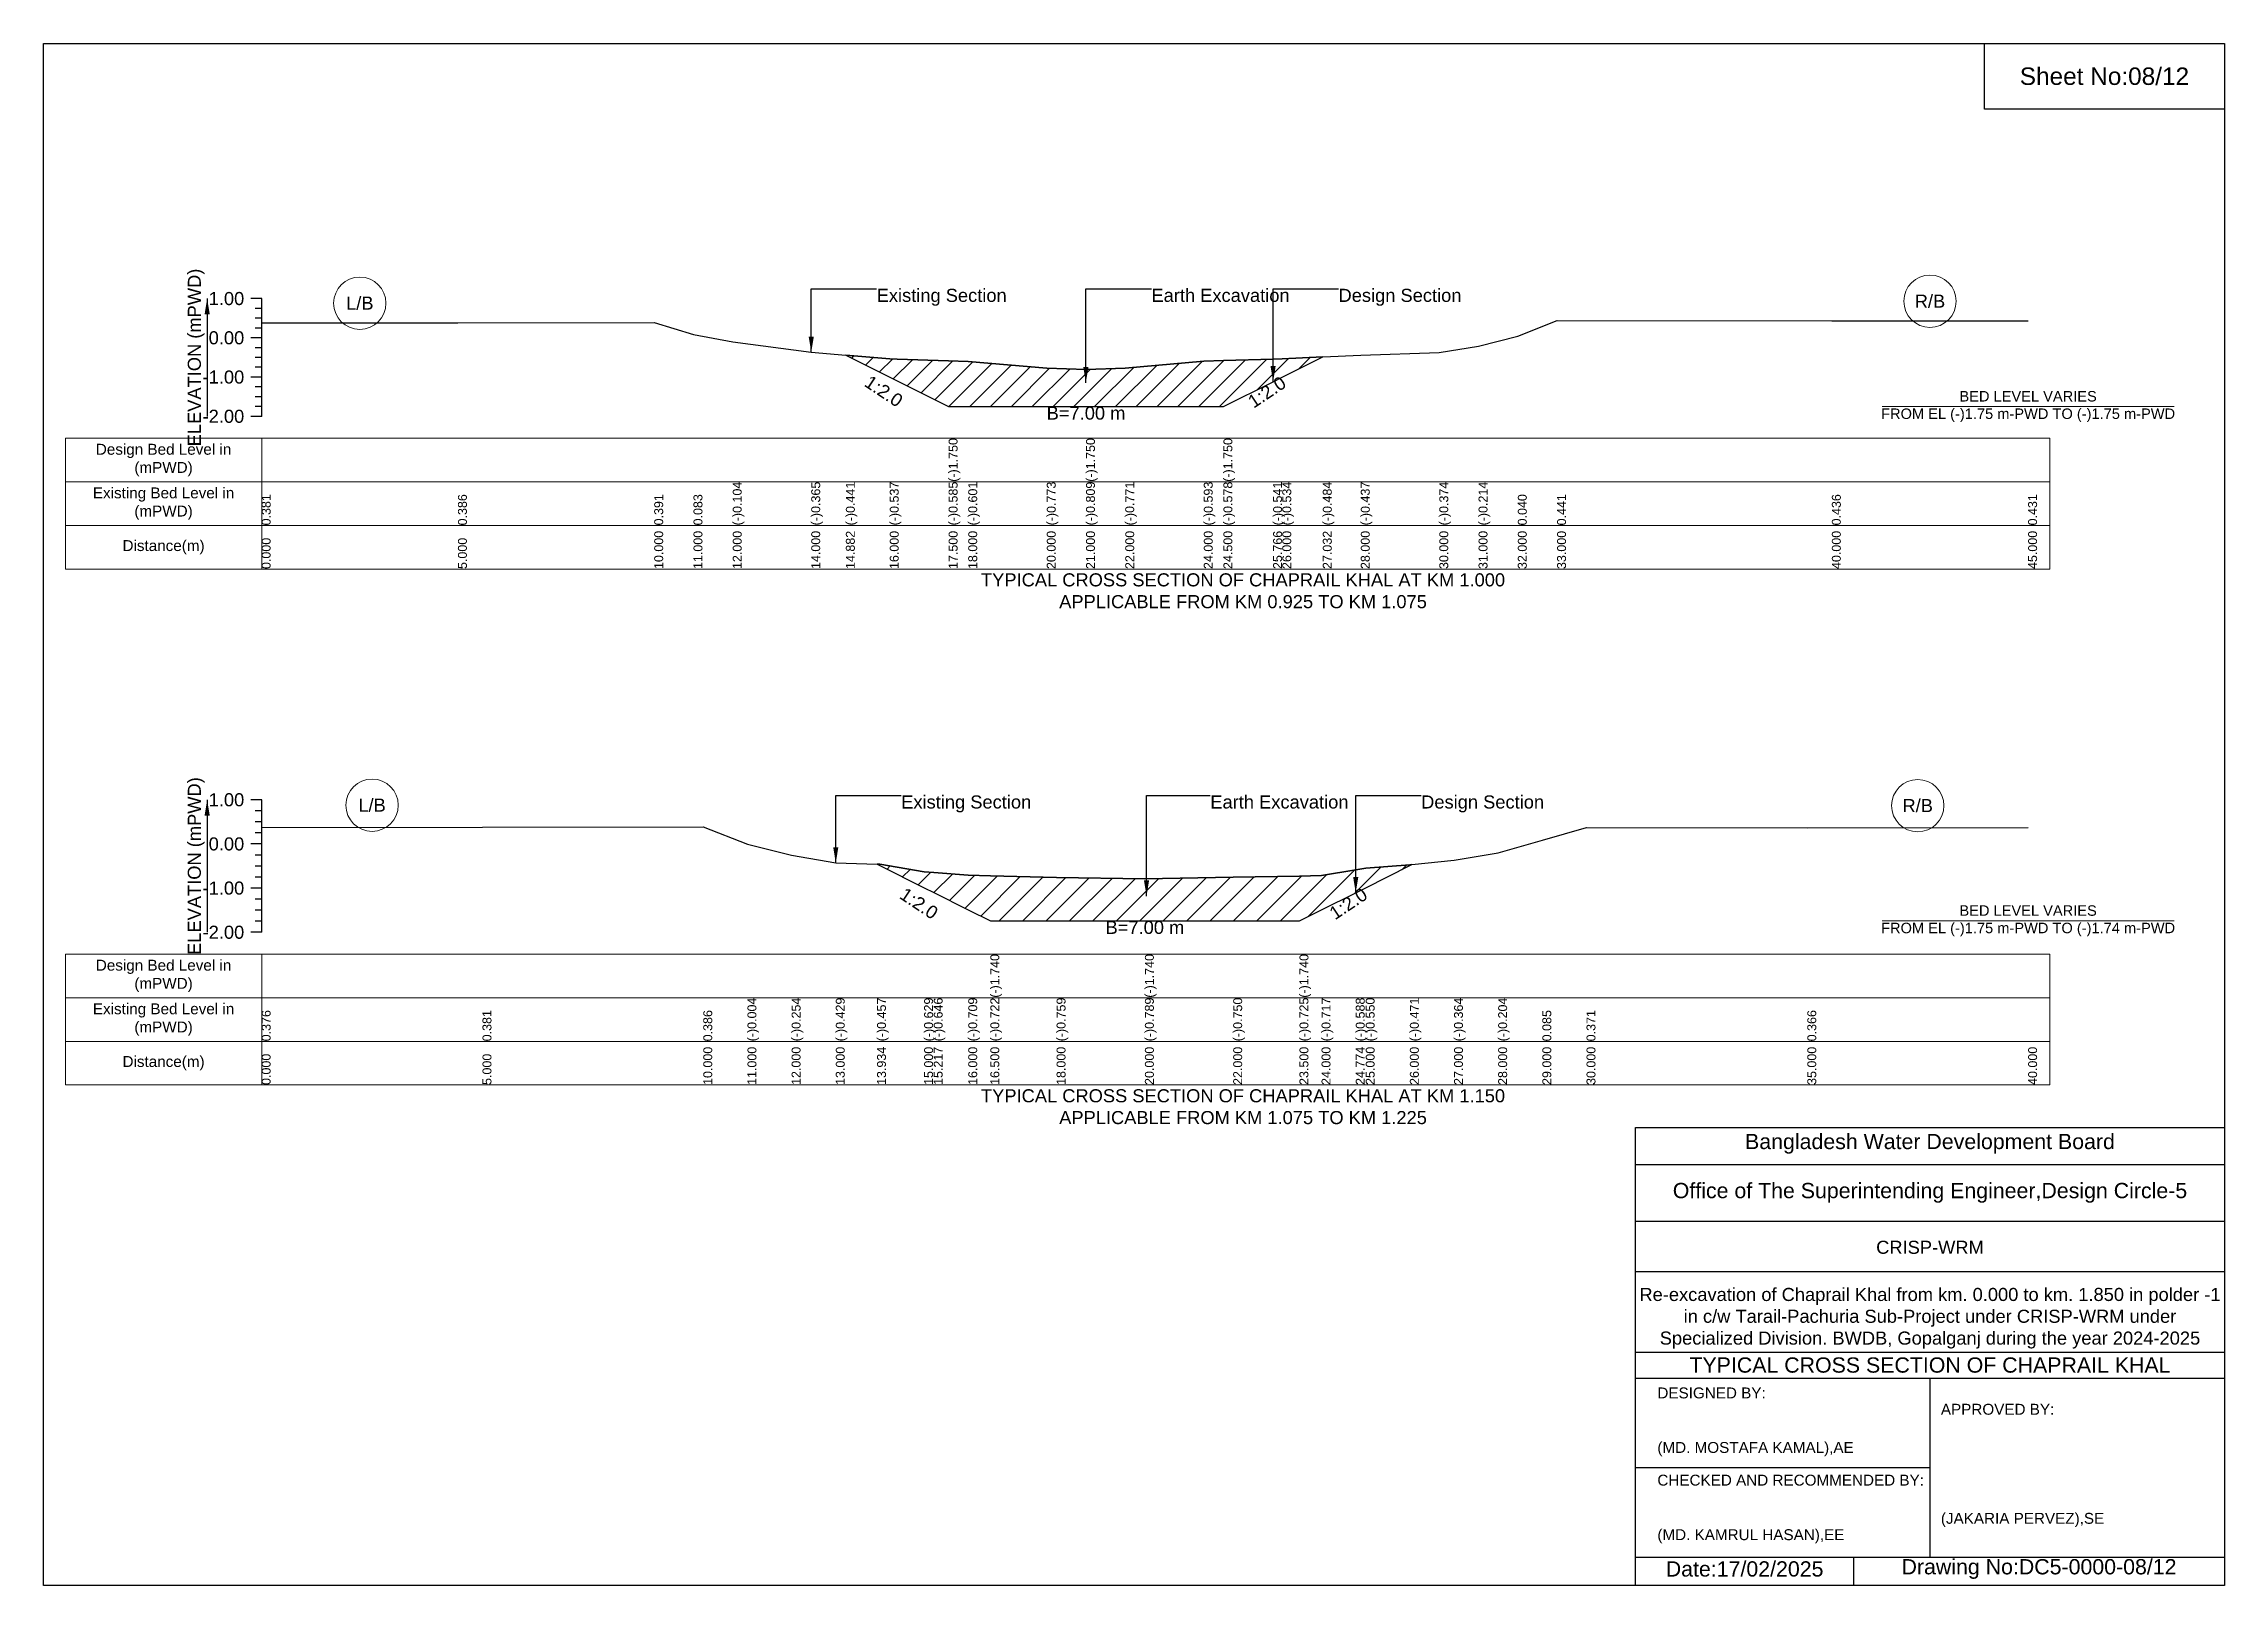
# Model space of a CAD drawing. Header units: inches. Extents: x 91000 to 218000, y -5656 to 0.
# Drawn here: x 170000 to 178000, y -5656 to 0 of the extents above; entities that cross this region are included whole.
import ezdxf

# ---------------------------------------------------------------- set-up
doc = ezdxf.new("R2010")
doc.units = ezdxf.units.IN
doc.header["$LTSCALE"] = 7
doc.header["$MEASUREMENT"] = 0
for name, color, linetype, lineweight in [('Cross section Data Border', 7, 'Continuous', 9), ('Cross Section Labels', 7, 'Continuous', 9), ('Existing_Bed_Level for Xsection', 7, 'Continuous', 25)]:
    doc.layers.add(name, color=color, linetype=linetype, lineweight=lineweight)
doc.styles.get("Standard").update_dxf_attribs({"font": 'arial.ttf'})
doc.dimstyles.get("Standard").update_dxf_attribs({"dimtxt": 0.18, "dimasz": 0.18, "dimexe": 0.18, "dimexo": 0.0625, "dimgap": 0.09, "dimtad": 0, "dimtih": 1, "dimtoh": 1, "dimdec": 4, "dimzin": 0, "dimdsep": 46, "dimtxsty": 'Standard', "dimcen": 0.09, "dimadec": 0, "dimazin": 0, "dimtfac": 1, "dimtdec": 4, "dimtofl": 0, "dimtmove": 0, "dimatfit": 3, "dimfxl": 1, "dimtolj": 1, "dimtzin": 0, "dimarcsym": 0})

msp = doc.modelspace()

# ---------------------------------------------------------------- texts
at = {"attachment_point": 5}
for s, insert, char_height in [('Sheet No:08/12', (177560, -120), 64), ('Bangladesh Water Development Board', (176920, -4036), 56), ('Office of The Superintending Engineer,Design Circle-5', (176920, -4216), 56)]:
    msp.add_mtext(s, dxfattribs=dict(at, insert=insert, char_height=char_height))
for s, insert, char_height, width, attachment_point in [('CRISP-WRM', (176920, -4416), 48, 2240, 5), ('Re-excavation of Chaprail Khal from km. 0.000 to km. 1.850 in polder -1  in c/w Tarail-Pachuria Sub-Project under CRISP-WRM under Specialized Division. BWDB, Gopalganj during the year 2024-2025', (176920, -4676), 48, 2160, 5), ('TYPICAL CROSS SECTION OF CHAPRAIL KHAL', (176920, -4848), 56, 2240, 5), ('DESIGNED BY:^J^J^J(MD. MOSTAFA KAMAL),AE', (175920, -5056), 40, 1120, 4), ('APPROVED BY:^J^J^J^J^J^J(JAKARIA PERVEZ),SE', (176960, -5216), 40, 1120, 4), ('CHECKED AND RECOMMENDED BY:^J^J^J(MD. KAMRUL HASAN),EE', (175920, -5376), 40, 1120, 4), ('Date:17/02/2025', (176240, -5596), 56, 1120, 5), ('Drawing No:DC5-0000-08/12', (177320, -5596), 56, 1760, 5)]:
    msp.add_mtext(s, dxfattribs=dict(insert=insert, char_height=char_height, width=width, attachment_point=attachment_point))
at = {"layer": 'Cross section Data Border', "char_height": 40, "width": 640, "attachment_point": 5}
for s, insert in [('Design Bed Level in (mPWD)', (170440, -1527.5)), ('Existing Bed Level in (mPWD)', (170440, -1687.5)), ('Distance(m)', (170440, -1847.5)), ('Design Bed Level in (mPWD)', (170440, -3420.2)), ('Existing Bed Level in (mPWD)', (170440, -3580.2)), ('Distance(m)', (170440, -3740.2))]:
    msp.add_mtext(s, dxfattribs=dict(at, insert=insert))
at = {"layer": 'Cross Section Labels'}
for s, insert, char_height, attachment_point in [('L/B', (171160, -952.3), 48, 5), ('Existing Section', (173056, -899.5), 48, 1), ('Earth Excavation', (174064, -899.5), 48, 1), ('Design Section', (174750.3, -899.5), 48, 1), ('R/B', (176920, -945.1), 48, 5), ('BED LEVEL VARIES ^JFROM EL (-)1.75 m-PWD TO (-)1.75 m-PWD', (177280, -1331.5), 38.4, 5), ('B=7.00 m', (173824, -1331.5), 48, 2), ('TYPICAL CROSS SECTION OF CHAPRAIL KHAL AT KM 1.000^JAPPLICABLE FROM KM 0.925 TO KM 1.075', (174400, -2007.5), 48, 5), ('L/B', (171205, -2793.9), 48, 5), ('Existing Section', (173146, -2758), 48, 1), ('Earth Excavation', (174280, -2758), 48, 1), ('Design Section', (175053.4, -2758), 48, 1), ('R/B', (176875, -2795.5), 48, 5), ('BED LEVEL VARIES ^JFROM EL (-)1.75 m-PWD TO (-)1.74 m-PWD', (177280, -3218.1), 38.4, 5), ('B=7.00 m', (174040, -3218.1), 48, 2), ('TYPICAL CROSS SECTION OF CHAPRAIL KHAL AT KM 1.150^JAPPLICABLE FROM KM 1.075 TO KM 1.225', (174400, -3900.2), 48, 5)]:
    msp.add_mtext(s, dxfattribs=dict(at, insert=insert, char_height=char_height, attachment_point=attachment_point))
at = {"layer": 'Cross Section Labels', "char_height": 48, "attachment_point": 2}
for insert, rotation in [((173095.5, -1255.2), 326.30993), ((174474.3, -1258.3), 33.69007), ((173224.7, -3134.4), 326.30993), ((174772.9, -3135.1), 33.69007)]:
    msp.add_mtext('1:2.0', dxfattribs=dict(at, insert=insert, rotation=rotation))
at = {"layer": 'Existing_Bed_Level for Xsection', "rotation": 90}
for s, insert, char_height, attachment_point in [('ELEVATION (mPWD)', (170560, -1151.5), 48, 5), ('(-)1.750', (173320, -1607.5), 32.8, 1), ('(-)1.750', (173824, -1607.5), 32.8, 1), ('(-)1.750', (174328, -1607.5), 32.8, 1), ('0.381', (170800, -1767.5), 32.8, 1), ('0.386', (171520, -1767.5), 32.8, 1), ('0.391', (172240, -1767.5), 32.8, 1), ('0.083', (172384, -1767.5), 32.8, 1), ('(-)0.104', (172528, -1767.5), 32.8, 1), ('(-)0.365', (172816, -1767.5), 32.8, 1), ('(-)0.441', (172943, -1767.5), 32.8, 1), ('(-)0.537', (173104, -1767.5), 32.8, 1), ('(-)0.585', (173320, -1767.5), 32.8, 1), ('(-)0.601', (173392, -1767.5), 32.8, 1), ('(-)0.773', (173680, -1767.5), 32.8, 1), ('(-)0.809', (173824, -1767.5), 32.8, 1), ('(-)0.771', (173968, -1767.5), 32.8, 1), ('(-)0.593', (174256, -1767.5), 32.8, 1), ('(-)0.578', (174328, -1767.5), 32.8, 1), ('(-)0.541', (174510.3, -1767.5), 32.8, 1), ('(-)0.534', (174544, -1767.5), 32.8, 1), ('(-)0.484', (174692.6, -1767.5), 32.8, 1), ('(-)0.437', (174832, -1767.5), 32.8, 1), ('(-)0.374', (175120, -1767.5), 32.8, 1), ('(-)0.214', (175264, -1767.5), 32.8, 1), ('0.040', (175408, -1767.5), 32.8, 1), ('0.441', (175552, -1767.5), 32.8, 1), ('0.436', (176560, -1767.5), 32.8, 1), ('0.431', (177280, -1767.5), 32.8, 1), ('0.000', (170800, -1927.5), 32.8, 1), ('5.000', (171520, -1927.5), 32.8, 1), ('10.000', (172240, -1927.5), 32.8, 1), ('11.000', (172384, -1927.5), 32.8, 1), ('12.000', (172528, -1927.5), 32.8, 1), ('14.000', (172816, -1927.5), 32.8, 1), ('14.882', (172943, -1927.5), 32.8, 1), ('16.000', (173104, -1927.5), 32.8, 1), ('17.500', (173320, -1927.5), 32.8, 1), ('18.000', (173392, -1927.5), 32.8, 1), ('20.000', (173680, -1927.5), 32.8, 1), ('21.000', (173824, -1927.5), 32.8, 1), ('22.000', (173968, -1927.5), 32.8, 1), ('24.000', (174256, -1927.5), 32.8, 1), ('24.500', (174328, -1927.5), 32.8, 1), ('25.766', (174510.3, -1927.5), 32.8, 1), ('26.000', (174544, -1927.5), 32.8, 1), ('27.032', (174692.6, -1927.5), 32.8, 1), ('28.000', (174832, -1927.5), 32.8, 1), ('30.000', (175120, -1927.5), 32.8, 1), ('31.000', (175264, -1927.5), 32.8, 1), ('32.000', (175408, -1927.5), 32.8, 1), ('33.000', (175552, -1927.5), 32.8, 1), ('40.000', (176560, -1927.5), 32.8, 1), ('45.000', (177280, -1927.5), 32.8, 1), ('ELEVATION (mPWD)', (170560, -3017.2), 48, 5), ('(-)1.740', (173473, -3500.2), 32.8, 1), ('(-)1.740', (174040, -3500.2), 32.8, 1), ('(-)1.740', (174607, -3500.2), 32.8, 1), ('(-)0.004', (172582, -3660.2), 32.8, 1), ('(-)0.254', (172744, -3660.2), 32.8, 1), ('(-)0.429', (172906, -3660.2), 32.8, 1), ('(-)0.457', (173057.3, -3660.2), 32.8, 1), ('(-)0.629', (173230, -3660.2), 32.8, 1), ('(-)0.646', (173265.2, -3660.2), 32.8, 1), ('(-)0.709', (173392, -3660.2), 32.8, 1), ('(-)0.722', (173473, -3660.2), 32.8, 1), ('(-)0.759', (173716, -3660.2), 32.8, 1), ('(-)0.789', (174040, -3660.2), 32.8, 1), ('(-)0.750', (174364, -3660.2), 32.8, 1), ('(-)0.725', (174607, -3660.2), 32.8, 1), ('(-)0.717', (174688, -3660.2), 32.8, 1), ('(-)0.588', (174813.4, -3660.2), 32.8, 1), ('(-)0.550', (174850, -3660.2), 32.8, 1), ('(-)0.471', (175012, -3660.2), 32.8, 1), ('(-)0.364', (175174, -3660.2), 32.8, 1), ('(-)0.204', (175336, -3660.2), 32.8, 1), ('0.376', (170800, -3660.2), 32.8, 1), ('0.381', (171610, -3660.2), 32.8, 1), ('0.386', (172420, -3660.2), 32.8, 1), ('0.085', (175498, -3660.2), 32.8, 1), ('0.371', (175660, -3660.2), 32.8, 1), ('0.366', (176470, -3660.2), 32.8, 1), ('0.000', (170800, -3820.2), 32.8, 1), ('5.000', (171610, -3820.2), 32.8, 1), ('10.000', (172420, -3820.2), 32.8, 1), ('11.000', (172582, -3820.2), 32.8, 1), ('12.000', (172744, -3820.2), 32.8, 1), ('13.000', (172906, -3820.2), 32.8, 1), ('13.934', (173057.3, -3820.2), 32.8, 1), ('15.000', (173230, -3820.2), 32.8, 1), ('15.217', (173265.2, -3820.2), 32.8, 1), ('16.000', (173392, -3820.2), 32.8, 1), ('16.500', (173473, -3820.2), 32.8, 1), ('18.000', (173716, -3820.2), 32.8, 1), ('20.000', (174040, -3820.2), 32.8, 1), ('22.000', (174364, -3820.2), 32.8, 1), ('23.500', (174607, -3820.2), 32.8, 1), ('24.000', (174688, -3820.2), 32.8, 1), ('24.774', (174813.4, -3820.2), 32.8, 1), ('25.000', (174850, -3820.2), 32.8, 1), ('26.000', (175012, -3820.2), 32.8, 1), ('27.000', (175174, -3820.2), 32.8, 1), ('28.000', (175336, -3820.2), 32.8, 1), ('29.000', (175498, -3820.2), 32.8, 1), ('30.000', (175660, -3820.2), 32.8, 1), ('35.000', (176470, -3820.2), 32.8, 1), ('40.000', (177280, -3820.2), 32.8, 1)]:
    msp.add_mtext(s, dxfattribs=dict(at, insert=insert, char_height=char_height, attachment_point=attachment_point))
at = {"layer": 'Existing_Bed_Level for Xsection', "char_height": 48, "attachment_point": 6}
for s, insert in [('1.00', (170736, -935.5)), ('0.00', (170736, -1079.5)), ('-1.00', (170736, -1223.5)), ('-2.00', (170736, -1367.5)), ('1.00', (170736, -2774.2)), ('0.00', (170736, -2936.2)), ('-1.00', (170736, -3098.2)), ('-2.00', (170736, -3260.2))]:
    msp.add_mtext(s, dxfattribs=dict(at, insert=insert))

# ---------------------------------------------------------------- hatches: boundary and pattern name
at = {"layer": 'Existing_Bed_Level for Xsection'}
h = msp.add_hatch(dxfattribs=at)
h.set_pattern_fill('ANSI31', color=256, scale=432, style=0)
h.paths.add_polyline_path([(172943, -1143), (173104, -1223.5), (173131.5, -1237.2), (173320, -1331.5), (173392, -1331.5), (173680, -1331.5), (173824, -1331.5), (173968, -1331.5), (174256, -1331.5), (174328, -1331.5), (174510.3, -1240.3), (174544, -1223.5), (174692.6, -1149.2), (174544, -1156.4), (174510.3, -1157.4), (174328, -1162.8), (174256, -1164.9), (173968, -1190.5), (173824, -1196), (173680, -1190.8), (173392, -1166), (173320, -1163.7), (173131.5, -1157.7), (173104, -1156.8)])
h = msp.add_hatch(dxfattribs=at)
h.set_pattern_fill('ANSI31', color=256, scale=486, style=0)
h.paths.add_polyline_path([(173057.3, -3010.2), (173068, -3015.6), (173230, -3096.6), (173265.2, -3114.1), (173392, -3177.6), (173473, -3218.1), (173716, -3218.1), (174040, -3218.1), (174364, -3218.1), (174607, -3218.1), (174688, -3177.6), (174813.4, -3114.9), (174850, -3096.6), (175012, -3015.6), (175019.8, -3011.6), (175012, -3012.5), (174850, -3025.3), (174813.4, -3031.4), (174688, -3052.3), (174607, -3053.7), (174364, -3057.7), (174040, -3064), (173716, -3059.1), (173473, -3053.1), (173392, -3051), (173265.2, -3040.9), (173230, -3038.1), (173068, -3010.5)])

# ---------------------------------------------------------------- linework, layer by layer
for points in [[(170000, 0), (178000, 0), (178000, -5656), (170000, -5656)], [(177120, 0), (178000, 0), (178000, -240), (177120, -240)]]:
    msp.add_lwpolyline(points, close=True)
for points in [[(175840, -5656), (175840, -3976), (178000, -3976)], [(175840, -4112), (178000, -4112)], [(175840, -4320), (178000, -4320)], [(175840, -4504), (178000, -4504)], [(175840, -4800), (178000, -4800)], [(175840, -4896), (178000, -4896)], [(176920, -4896), (176920, -5552)], [(175840, -5224), (176920, -5224)], [(175840, -5552), (178000, -5552)], [(176640, -5552), (176640, -5656)]]:
    msp.add_lwpolyline(points)
at = {"layer": 'Cross section Data Border'}
for points in [[(170080, -1447.5), (177360, -1447.5), (177360, -1927.5), (170080, -1927.5)], [(170080, -3340.2), (177360, -3340.2), (177360, -3820.2), (170080, -3820.2)]]:
    msp.add_lwpolyline(points, close=True, dxfattribs=at)
for points in [[(170800, -1447.5), (170800, -1927.5)], [(170080, -1607.5), (177360, -1607.5)], [(170080, -1767.5), (177360, -1767.5)], [(170800, -3340.2), (170800, -3820.2)], [(170080, -3500.2), (177360, -3500.2)], [(170080, -3660.2), (177360, -3660.2)]]:
    msp.add_lwpolyline(points, dxfattribs=at)
at = {"layer": 'Cross Section Labels'}
for points in [[(176744.2, -1331.5), (177815.8, -1331.5)], [(176744.2, -3218.1), (177815.8, -3218.1)]]:
    msp.add_lwpolyline(points, dxfattribs=at)
for centre in [(171160, -952.3), (176920, -945.1), (171205, -2793.9), (176875, -2795.5)]:
    msp.add_circle(centre, 96, dxfattribs=at)
at = {"layer": 'Existing_Bed_Level for Xsection'}
for points in [[(170800, -935.5), (170760, -935.5)], [(170800, -1367.5), (170800, -1223.5), (170800, -1079.5), (170800, -935.5)], [(170800, -971.5), (170776, -971.5)], [(170800, -1007.5), (170776, -1007.5)], [(170800, -1024.6), (171520, -1023.9), (172240, -1023.2), (172384, -1067.6), (172528, -1094.5), (172816, -1132.1), (172943, -1143), (173104, -1156.8), (173131.5, -1157.7), (173320, -1163.7), (173320, -1163.7), (173392, -1166), (173680, -1190.8), (173824, -1196), (173824, -1196), (173968, -1190.5), (174256, -1164.9), (174328, -1162.8), (174328, -1162.8), (174510.3, -1157.4), (174544, -1156.4), (174692.6, -1149.2), (174832, -1142.4), (175120, -1133.4), (175264, -1110.3), (175408, -1073.7), (175552, -1016), (176560, -1016.7), (177280, -1017.4)], [(170800, -1079.5), (170760, -1079.5)], [(170800, -1043.5), (170776, -1043.5)], [(170800, -1115.5), (170776, -1115.5)], [(170800, -1151.5), (170776, -1151.5)], [(170800, -1187.5), (170776, -1187.5)], [(170800, -1223.5), (170760, -1223.5)], [(170800, -1259.5), (170776, -1259.5)], [(170800, -1295.5), (170776, -1295.5)], [(170800, -1331.5), (170776, -1331.5)], [(170800, -1367.5), (170760, -1367.5)], [(170800, -2774.2), (170760, -2774.2)], [(170800, -3260.2), (170800, -3098.2), (170800, -2936.2), (170800, -2774.2)], [(170800, -2814.7), (170776, -2814.7)], [(170800, -2855.2), (170776, -2855.2)], [(170800, -2875.3), (171610, -2874.5), (172420, -2873.7), (172582, -2936.8), (172744, -2977.3), (172906, -3005.7), (173057.3, -3010.2), (173068, -3010.5), (173230, -3038.1), (173265.2, -3040.9), (173392, -3051), (173473, -3053.1), (173473, -3053.1), (173716, -3059.1), (174040, -3064), (174040, -3064), (174364, -3057.7), (174607, -3053.7), (174607, -3053.7), (174688, -3052.3), (174813.4, -3031.4), (174850, -3025.3), (175012, -3012.5), (175019.8, -3011.6), (175174, -2995.2), (175336, -2969.2), (175498, -2922.4), (175660, -2876.1), (176470, -2876.9), (177280, -2876.1)], [(170800, -2936.2), (170760, -2936.2)], [(170800, -2895.7), (170776, -2895.7)], [(170800, -2976.7), (170776, -2976.7)], [(170800, -3017.2), (170776, -3017.2)], [(170800, -3098.2), (170760, -3098.2)], [(170800, -3057.7), (170776, -3057.7)], [(170800, -3138.7), (170776, -3138.7)], [(170800, -3179.2), (170776, -3179.2)], [(170800, -3260.2), (170760, -3260.2)], [(170800, -3219.7), (170776, -3219.7)]]:
    msp.add_lwpolyline(points, dxfattribs=at)
for points in [[(172943, -1143), (172943, -1143), (173104, -1223.5), (173131.5, -1237.2), (173320, -1331.5), (173320, -1331.5), (173392, -1331.5), (173680, -1331.5), (173824, -1331.5), (173824, -1331.5), (173968, -1331.5), (174256, -1331.5), (174328, -1331.5), (174328, -1331.5), (174510.3, -1240.3), (174544, -1223.5), (174692.6, -1149.2), (174544, -1156.4), (174510.3, -1157.4), (174328, -1162.8), (174328, -1162.8), (174256, -1164.9), (173968, -1190.5), (173824, -1196), (173824, -1196), (173680, -1190.8), (173392, -1166), (173320, -1163.7), (173320, -1163.7), (173131.5, -1157.7), (173104, -1156.8), (172943, -1143)], [(173057.3, -3010.2), (173057.3, -3010.2), (173068, -3015.6), (173230, -3096.6), (173265.2, -3114.1), (173392, -3177.6), (173473, -3218.1), (173473, -3218.1), (173716, -3218.1), (174040, -3218.1), (174040, -3218.1), (174364, -3218.1), (174607, -3218.1), (174607, -3218.1), (174688, -3177.6), (174813.4, -3114.9), (174850, -3096.6), (175012, -3015.6), (175019.8, -3011.6), (175019.8, -3011.6), (175019.8, -3011.6), (175012, -3012.5), (174850, -3025.3), (174813.4, -3031.4), (174688, -3052.3), (174607, -3053.7), (174607, -3053.7), (174364, -3057.7), (174040, -3064), (174040, -3064), (173716, -3059.1), (173473, -3053.1), (173473, -3053.1), (173392, -3051), (173265.2, -3040.9), (173230, -3038.1), (173068, -3010.5), (173057.3, -3010.2)]]:
    msp.add_lwpolyline(points, close=True, dxfattribs=at)

msp.set_redraw_order([(e.dxf.handle, doc.entitydb.next_handle()) for e in msp.query("TEXT MTEXT ATTDEF DIMENSION ARC_DIMENSION")])  # texts and dimensions are drawn at this point

# ---------------------------------------------------------------- leaders
at = {"layer": 'Cross Section Labels', "annotation_type": 0, "has_hookline": 1, "hookline_direction": 0}
for points, text_width in [([(172816, -1132.1), (172816, -899.5), (173055.9, -899.5)], 467.2), ([(173823.4, -1243.9), (173823.4, -899.5), (174063.9, -899.5)], 497), ([(174510.3, -1240.3), (174510.3, -899.5), (174750.2, -899.5)], 441.2), ([(172906, -3005.7), (172906, -2758), (173145.9, -2758)], 467.2), ([(174046, -3127.2), (174046, -2758), (174279.9, -2758)], 497), ([(174813.4, -3114.9), (174813.4, -2758), (175053.3, -2758)], 441.2)]:
    msp.add_leader(points, dimstyle='Standard', override={"dimasz": 57.6}, dxfattribs=dict(at, text_width=text_width))
at = {"layer": 'Existing_Bed_Level for Xsection'}
for points in [[(170600, -935.5), (170600, -1367.5)], [(170600, -2774.2), (170600, -3260.2)]]:
    msp.add_leader(points, dimstyle='Standard', override={"dimasz": 57.6}, dxfattribs=at)

doc.saveas('drawing.dxf')
